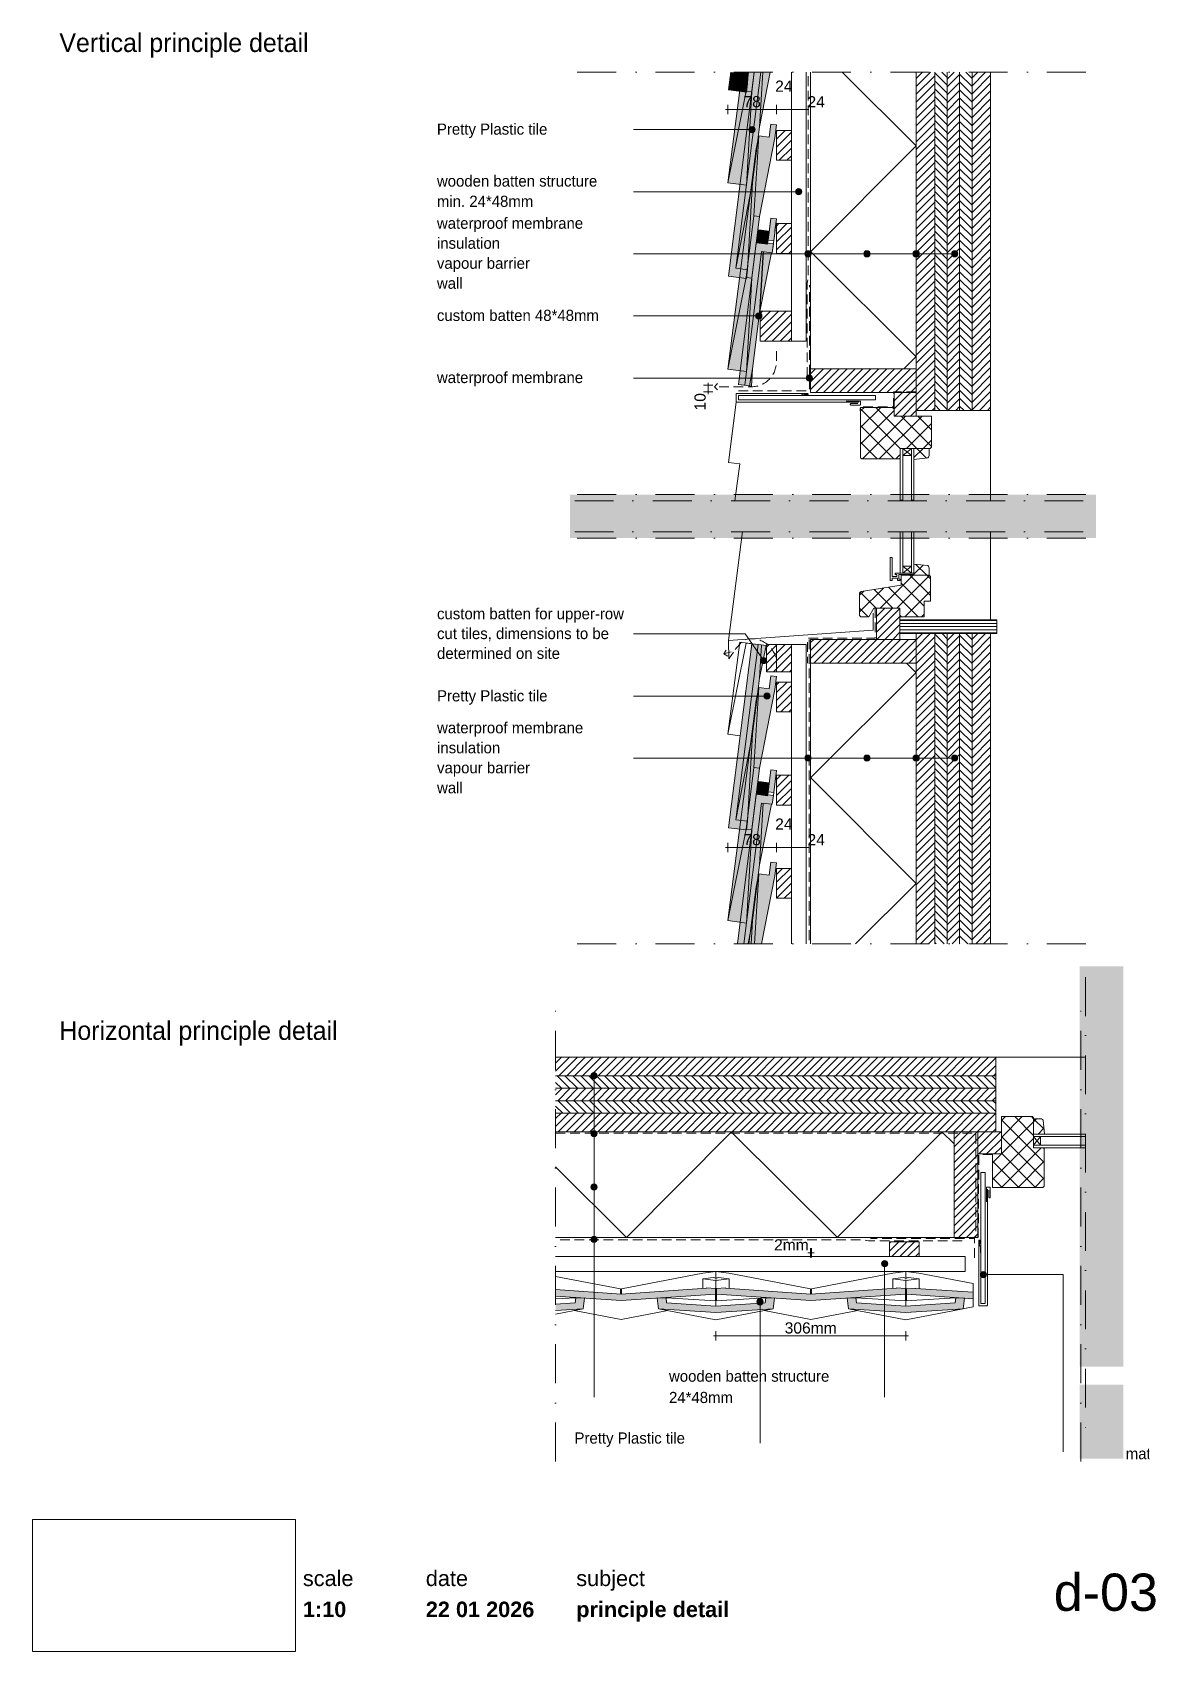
# Paper-space layout 'd-03 principle detail' of a CAD drawing. Header units: millimetres. Extents: x 14 to 195, y 11 to 272.
import ezdxf
from ezdxf.xclip import XClip

# ---------------------------------------------------------------- set-up
doc = ezdxf.new("R2010")
doc.units = ezdxf.units.MM
doc.header["$MEASUREMENT"] = 0
doc.header["$XCLIPFRAME"] = 0
for name, pattern in [('B0302', [12.51, 6.26, -3.125, 0, -3.125]), ('B0701', [2.3412, 1.56, -0.7812]), ('Wipeout_Contour', [1000, 0, -1000])]:
    doc.linetypes.add(name, pattern=pattern)
for name, color, linetype in [('#01', 7, 'Continuous'), ('00 tegels', 7, 'Continuous'), ('Dim - 1_50_100', 7, 'Continuous'), ('Info - 1_50_100', 7, 'Continuous'), ('Info - 1_5_10', 7, 'Continuous'), ('Info - Nederlands', 7, 'Continuous')]:
    doc.layers.add(name, color=color, linetype=linetype)
doc.styles.add('GENERATED_STYLE_1', font='HelveticaNeue.ttc')
doc.styles.add('GENERATED_STYLE_2', font='HelveticaNeue.ttc')
doc.styles.add('GENERATED_STYLE_3', font='Helvetica.ttc')
doc.styles.add('GENERATED_STYLE_4', font='')
doc.styles.get('GENERATED_STYLE_4').set_extended_font_data('Work Sans')
picture_1 = doc.add_image_def('image1.png', size_in_pixel=(317, 159))
pattern_1 = [(45, (-728.954, 229.6464), (-0.6363961, 0.6363961), [])]
pattern_2 = [(315, (-728.954, 229.6464), (0.6363961, 0.6363961), [])]
pattern_3 = [(45, (-728.954, 229.6464), (-1.343503, 1.343503), []), (135, (-728.954, 229.6464), (1.343503, 1.343503), [])]
pattern_4 = [(45, (-724.6714, 88.7535), (-0.6363961, 0.6363961), [])]
pattern_5 = [(315, (-724.6714, 88.7535), (0.6363961, 0.6363961), [])]
pattern_6 = [(45, (-724.6714, 88.7535), (-1.343503, 1.343503), []), (135, (-724.6714, 88.7535), (1.343503, 1.343503), [])]

psp = doc.layouts.new('d-03 principle detail')

# ---------------------------------------------------------------- texts
at = {"layer": 'Info - 1_5_10', "color": 9, "linetype": 'Continuous', "lineweight": 0, "insert": (18.06, 267.72), "char_height": 3, "attachment_point": 7, "style": 'GENERATED_STYLE_4'}
psp.add_mtext('\\A1;{\\pql;\\fWork Sans|b0|i0|c0|p0;\\W1.000000;Vertical principle detail}', dxfattribs=at)
at = {"layer": 'Info - 1_5_10', "color": 2, "linetype": 'Continuous', "lineweight": 0, "insert": (18.06, 108.67), "char_height": 3, "attachment_point": 7, "style": 'GENERATED_STYLE_4'}
psp.add_mtext('\\A1;{\\pql;\\fWork Sans|b0|i0|c0|p0;\\W1.000000;Horizontal principle detail}', dxfattribs=at)

# ---------------------------------------------------------------- blocks, each defined once
blk = doc.blocks.new('Drawing_1_1', base_point=(-200, 60))
at = {"color": 2, "linetype": 'Continuous', "lineweight": 0}
for s, insert, char_height, attachment_point, style in [('\\A1;{\\pql;\\fHelvetica Neue|b0|i0|c0|p0;\\W1.000000;date}', (77.08, 24.14), 2.5, 1, 'GENERATED_STYLE_1'), ('\\A1;{\\pql;\\fHelvetica Neue|b0|i0|c0|p0;\\W1.000000;subject}', (101.31, 24.14), 2.5, 1, 'GENERATED_STYLE_1'), ('\\A1;{\\pqr;\\fHelvetica Neue|b0|i0|c0|p0;\\W1.000000;d-03}', (195, 23.65), 6, 3, 'GENERATED_STYLE_1'), ('\\A1;{\\pql;\\fHelvetica Neue|b1|i0|c0|p0;\\W1.000000;1:10}', (57.28, 19.14), 2.5, 1, 'GENERATED_STYLE_2'), ('\\A1;{\\pql;\\fHelvetica Neue|b1|i0|c0|p0;\\W1.000000;22 01 2026}', (77.08, 19.14), 2.5, 1, 'GENERATED_STYLE_2'), ('\\A1;{\\pql;\\fHelvetica Neue|b1|i0|c0|p0;\\W1.000000;principle detail}', (101.31, 19.14), 2.5, 1, 'GENERATED_STYLE_2')]:
    blk.add_mtext(s, dxfattribs=dict(at, insert=insert, char_height=char_height, attachment_point=attachment_point, style=style))
at = {"color": 254, "linetype": 'Wipeout_Contour', "lineweight": 0, "ltscale": 174.062972}
blk.add_wipeout([(13.71, 11.09), (56.11, 11.09), (56.11, 32.35), (13.71, 32.35)], dxfattribs=at)
at = {"color": 2, "linetype": 'Continuous', "lineweight": 0, "insert": (57.28, 24.14), "char_height": 2.5, "attachment_point": 1, "style": 'GENERATED_STYLE_1'}
blk.add_mtext('\\A1;{\\pql;\\fHelvetica Neue|b0|i0|c0|p0;\\W1.000000;scale}', dxfattribs=at)
at = {"color": 9, "lineweight": 0}
image = blk.add_image(picture_1, insert=(13.71, 11.09), size_in_units=(42.4, 21.27), dxfattribs=at)
image.set_boundary_path([(-0.5, -0.5), (316.5, 158.5)])
blk = doc.blocks.new('Drawing_2_1', base_point=(-728.95, 229.65))
at = {"layer": '#01', "linetype": 'Continuous', "lineweight": 0, "true_color": 0x000000}
for points in [[(103.68, 103.8), (103.72, 103.61), (103.83, 103.44), (103.99, 103.34), (104.18, 103.3), (104.37, 103.34), (104.54, 103.44), (104.65, 103.61), (104.68, 103.8), (104.65, 103.99), (104.54, 104.15), (104.37, 104.26), (104.18, 104.3), (103.99, 104.26), (103.83, 104.15), (103.72, 103.99)], [(103.68, 94.48), (103.72, 94.29), (103.83, 94.12), (103.99, 94.02), (104.18, 93.98), (104.37, 94.02), (104.54, 94.12), (104.65, 94.29), (104.68, 94.48), (104.65, 94.67), (104.54, 94.83), (104.37, 94.94), (104.18, 94.98), (103.99, 94.94), (103.83, 94.83), (103.72, 94.67)], [(103.68, 85.87), (103.72, 85.68), (103.83, 85.52), (103.99, 85.41), (104.18, 85.37), (104.37, 85.41), (104.54, 85.52), (104.65, 85.68), (104.68, 85.87), (104.65, 86.06), (104.54, 86.22), (104.37, 86.33), (104.18, 86.37), (103.99, 86.33), (103.83, 86.22), (103.72, 86.06)], [(103.68, 77.46), (103.72, 77.27), (103.83, 77.11), (103.99, 77), (104.18, 76.96), (104.37, 77), (104.54, 77.11), (104.65, 77.27), (104.68, 77.46), (104.65, 77.65), (104.54, 77.82), (104.37, 77.93), (104.18, 77.96), (103.99, 77.93), (103.83, 77.82), (103.72, 77.65)], [(150.48, 73.53), (150.52, 73.34), (150.63, 73.18), (150.79, 73.07), (150.98, 73.03), (151.17, 73.07), (151.33, 73.18), (151.44, 73.34), (151.48, 73.53), (151.44, 73.72), (151.33, 73.89), (151.17, 73.99), (150.98, 74.03), (150.79, 73.99), (150.63, 73.89), (150.52, 73.72)], [(166.4, 71.78), (166.44, 71.59), (166.55, 71.42), (166.71, 71.31), (166.9, 71.28), (167.09, 71.31), (167.25, 71.42), (167.36, 71.59), (167.4, 71.78), (167.36, 71.97), (167.25, 72.13), (167.09, 72.24), (166.9, 72.28), (166.71, 72.24), (166.55, 72.13), (166.44, 71.97)], [(130.42, 67.4), (130.46, 67.21), (130.57, 67.04), (130.73, 66.93), (130.92, 66.9), (131.12, 66.93), (131.28, 67.04), (131.39, 67.21), (131.42, 67.4), (131.39, 67.59), (131.28, 67.75), (131.12, 67.86), (130.92, 67.9), (130.73, 67.86), (130.57, 67.75), (130.46, 67.59)]]:
    blk.add_hatch(color=18, dxfattribs=at).paths.add_polyline_path(points)
at = {"layer": '#01', "linetype": 'Continuous', "lineweight": 0, "true_color": 0xe4e7e8}
for points in [[(108.52, 68.65), (97.99, 69.38), (97.99, 68.34), (108.52, 67.61), (123.72, 68.66), (123.72, 69.54), (122.3, 69.63), (122.3, 69.61)], [(97.99, 67.04), (97.99, 66), (102.45, 66.3), (102.66, 67.97), (101.26, 68.06), (101.16, 67.26)], [(114.37, 67.97), (114.58, 66.3), (123.82, 65.68), (133.05, 66.3), (133.26, 67.97), (131.86, 68.06), (131.76, 67.26), (123.82, 66.72), (115.87, 67.26), (115.77, 68.06)], [(139.12, 68.65), (125.34, 69.61), (125.34, 69.63), (123.92, 69.54), (123.92, 68.66), (139.12, 67.61), (154.32, 68.66), (154.32, 69.54), (152.9, 69.63), (152.9, 69.61)], [(144.97, 67.97), (145.18, 66.3), (154.42, 65.68), (163.65, 66.3), (163.86, 67.97), (162.46, 68.06), (162.36, 67.26), (154.42, 66.72), (146.47, 67.26), (146.37, 68.06)], [(155.94, 69.58), (154.52, 69.49), (154.52, 68.61), (165.25, 67.9), (165.25, 68.95), (155.93, 69.56)]]:
    blk.add_hatch(color=254, dxfattribs=at).paths.add_polyline_path(points)
at = {"layer": 'Info - 1_50_100', "linetype": 'Continuous', "lineweight": 0, "true_color": 0x000000}
h = blk.add_hatch(dxfattribs=at)
h.set_pattern_fill('310_Naaldhout__01__0001', color=18, style=0, pattern_type=2)
h.set_pattern_definition(pattern_1)
h.paths.add_polyline_path([(168.88, 106.78), (97.99, 106.78), (97.99, 103.78), (168.88, 103.78)])
h = blk.add_hatch(dxfattribs=at)
h.set_pattern_fill('310_Naaldhout__02__0001', color=18, style=0, pattern_type=2)
h.set_pattern_definition(pattern_2)
h.paths.add_polyline_path([(168.88, 103.78), (97.99, 103.78), (97.99, 101.78), (168.88, 101.78)])
h = blk.add_hatch(dxfattribs=at)
h.set_pattern_fill('310_Naaldhout__01__0001', color=18, style=0, pattern_type=2)
h.set_pattern_definition(pattern_1)
h.paths.add_polyline_path([(168.88, 101.78), (97.99, 101.78), (97.99, 99.78), (168.88, 99.78)])
h = blk.add_hatch(dxfattribs=at)
h.set_pattern_fill('310_Naaldhout__02__0001', color=18, style=0, pattern_type=2)
h.set_pattern_definition(pattern_2)
h.paths.add_polyline_path([(168.88, 99.78), (97.99, 99.78), (97.99, 97.78), (168.88, 97.78)])
h = blk.add_hatch(dxfattribs=at)
h.set_pattern_fill('310_Naaldhout__01__0001', color=18, style=0, pattern_type=2)
h.set_pattern_definition(pattern_1)
h.paths.add_polyline_path([(168.88, 97.78), (97.99, 97.78), (97.99, 94.78), (168.88, 94.78)])
h = blk.add_hatch(dxfattribs=at)
h.set_pattern_fill('415_Isolatie_ruit_0001', color=18, style=0, pattern_type=2)
h.set_pattern_definition([(135.15, (109.399, 77.777), (16.881, 16.97), []), (225.15, (109.399, 77.777), (-17.06, 16.97), [])])
h.paths.add_polyline_path([(162.18, 94.78), (97.99, 94.78), (97.99, 77.78), (162.18, 77.78)])
h = blk.add_hatch(dxfattribs=at)
h.set_pattern_fill('310_Naaldhout__01__0001', color=18, style=0, pattern_type=2)
h.set_pattern_definition(pattern_1)
h.paths.add_polyline_path([(165.98, 77.78), (165.98, 94.78), (162.18, 94.78), (162.18, 77.78)])
h = blk.add_hatch(dxfattribs=at)
h.set_pattern_fill('310_Naaldhout__01__0001', color=18, style=0, pattern_type=2)
h.set_pattern_definition(pattern_1)
h.paths.add_polyline_path([(169.78, 91.23), (169.78, 94.78), (165.98, 94.78), (165.98, 91.23)])
at = {"layer": 'Info - 1_5_10', "linetype": 'Continuous', "lineweight": 0, "true_color": 0x99a3a6}
h = blk.add_hatch(dxfattribs=at)
h.set_pattern_fill('305_Loofhout__02__0001', color=253, style=0, pattern_type=2)
h.set_pattern_definition(pattern_3)
h.paths.add_polyline_path([(168.38, 91.23), (168.38, 85.83), (176.48, 85.83), (176.68, 86.03), (176.68, 92.03), (176.58, 92.22), (174.98, 92.22), (174.98, 95.33), (174.98, 97.03), (174.78, 97.23), (169.78, 97.23), (169.78, 91.23)])
h = blk.add_hatch(dxfattribs=at)
h.set_pattern_fill('305_Loofhout__02__0001', color=253, style=0, pattern_type=2)
h.set_pattern_definition(pattern_3)
h.paths.add_polyline_path([(174.98, 94.42), (176.75, 94.42), (176.52, 96.66, 0.246914), (175.97, 96.88), (174.98, 96.88)])
h = blk.add_hatch(dxfattribs=at)
h.set_pattern_fill('310_Naaldhout__01__0001', color=253, style=0, pattern_type=2)
h.set_pattern_definition(pattern_1)
h.paths.add_polyline_path([(151.74, 74.68), (156.54, 74.68), (156.54, 77.08), (151.74, 77.08)])
at = {"layer": '#01', "color": 9, "linetype": 'Continuous', "lineweight": 0}
for p, q in [((168.88, 106.78), (183.32, 106.78)), ((104.18, 103.3), (104.18, 58.28)), ((104.18, 93.98), (104.18, 52.06)), ((176.11, 92.62), (174.98, 94.02)), ((176.11, 94.02), (174.98, 92.62)), ((104.18, 85.37), (104.18, 60.47)), ((104.18, 76.96), (104.18, 52.06)), ((150.98, 73.03), (150.98, 52.06)), ((108.42, 69.49), (97.99, 71.5)), ((121.7, 72.01), (108.62, 69.49)), ((123.82, 72.28), (121.7, 72.01)), ((121.7, 71.12), (123.82, 71.38)), ((121.7, 69.57), (121.7, 71.12)), ((123.82, 70.85), (121.7, 71.12)), ((123.62, 71.12), (123.68, 71.13)), ((123.68, 71.1), (123.62, 71.12)), ((123.68, 71.13), (123.82, 71.14)), ((123.82, 71.09), (123.68, 71.1)), ((125.89, 72.02), (123.82, 72.28)), ((123.82, 71.38), (123.82, 72.28)), ((123.82, 71.38), (125.94, 71.12)), ((123.82, 71.14), (123.96, 71.13)), ((125.94, 71.12), (123.82, 70.85)), ((123.96, 71.1), (123.82, 71.09)), ((123.82, 69.01), (123.82, 70.85)), ((123.96, 71.13), (124.02, 71.12)), ((124.02, 71.12), (123.96, 71.1)), ((139.02, 69.49), (125.89, 72.02)), ((125.94, 71.12), (125.93, 69.57)), ((152.3, 72.01), (139.22, 69.49)), ((154.42, 72.28), (152.3, 72.01)), ((152.3, 71.12), (154.42, 71.38)), ((152.3, 69.54), (152.3, 71.12)), ((154.42, 70.85), (152.3, 71.12)), ((154.22, 71.12), (154.28, 71.13)), ((154.28, 71.1), (154.22, 71.12)), ((154.28, 71.13), (154.42, 71.14)), ((154.42, 71.09), (154.28, 71.1)), ((156.49, 72.02), (154.42, 72.28)), ((154.42, 71.38), (154.42, 72.28)), ((154.42, 71.38), (156.54, 71.12)), ((154.42, 71.14), (154.56, 71.13)), ((156.54, 71.12), (154.42, 70.85)), ((154.42, 69.01), (154.42, 70.85)), ((154.56, 71.13), (154.62, 71.12)), ((154.62, 71.12), (154.56, 71.1)), ((165.25, 70.33), (156.49, 72.02)), ((156.54, 71.12), (156.53, 69.52)), ((101.26, 68.06), (97.99, 67.87)), ((108.42, 68.66), (108.42, 69.49)), ((108.62, 69.49), (108.62, 68.65)), ((123.82, 67.58), (115.77, 68.06)), ((123.72, 69.03), (123.82, 69.01)), ((123.72, 68.66), (123.72, 67.59)), ((123.82, 69.01), (123.92, 69.03)), ((131.86, 68.06), (123.82, 67.58)), ((123.92, 68.66), (123.92, 67.59)), ((139.02, 68.66), (139.02, 69.49)), ((139.22, 69.49), (139.22, 68.65)), ((154.42, 67.58), (146.37, 68.06)), ((154.32, 69.03), (154.42, 69.01)), ((154.32, 68.66), (154.32, 67.59)), ((154.42, 69.01), (154.52, 69.03)), ((162.46, 68.06), (154.42, 67.58)), ((154.53, 68.62), (154.53, 67.6)), ((165.25, 68.95), (165.25, 70.33)), ((165.25, 66.61), (165.25, 68.95)), ((97.99, 65.44), (102.45, 66.3)), ((100.96, 65.99), (108.52, 64.54)), ((108.52, 64.54), (116.08, 65.99)), ((114.58, 66.3), (123.82, 64.52)), ((123.82, 67.58), (123.82, 66.72)), ((123.82, 64.52), (133.05, 66.3)), ((130.92, 66.9), (130.92, 44.64)), ((131.56, 65.99), (139.12, 64.54)), ((139.12, 64.54), (146.68, 65.99)), ((145.18, 66.3), (154.42, 64.52)), ((154.42, 67.58), (154.42, 66.72)), ((154.42, 64.52), (163.65, 66.3)), ((162.09, 66), (165.25, 66.61))]:
    blk.add_line(p, q, dxfattribs=at)
at = {"layer": '#01', "color": 2, "linetype": 'Continuous', "lineweight": 0}
for p, q in [((97.99, 69.38), (108.52, 68.65)), ((108.52, 67.61), (97.99, 68.34)), ((101.16, 67.26), (101.26, 68.06)), ((101.26, 68.06), (102.66, 67.97)), ((102.66, 67.97), (102.45, 66.3)), ((108.52, 68.65), (122.3, 69.61)), ((123.72, 68.66), (108.52, 67.61)), ((114.37, 67.97), (115.77, 68.06)), ((114.58, 66.3), (114.37, 67.97)), ((115.77, 68.06), (115.87, 67.26)), ((122.3, 69.61), (122.3, 69.63)), ((122.3, 69.63), (123.72, 69.54)), ((123.72, 69.54), (123.72, 68.66)), ((123.92, 69.54), (125.34, 69.63)), ((123.92, 68.66), (123.92, 69.54)), ((139.12, 67.61), (123.92, 68.66)), ((125.34, 69.63), (125.34, 69.61)), ((125.34, 69.61), (139.12, 68.65)), ((131.76, 67.26), (131.86, 68.06)), ((131.86, 68.06), (133.26, 67.97)), ((133.26, 67.97), (133.05, 66.3)), ((139.12, 68.65), (152.9, 69.61)), ((154.32, 68.66), (139.12, 67.61)), ((144.97, 67.97), (146.37, 68.06)), ((145.18, 66.3), (144.97, 67.97)), ((146.37, 68.06), (146.47, 67.26)), ((152.9, 69.61), (152.9, 69.63)), ((152.9, 69.63), (154.32, 69.54)), ((154.32, 69.54), (154.32, 68.66)), ((154.52, 69.49), (155.94, 69.58)), ((154.52, 68.61), (154.52, 69.49)), ((165.25, 67.9), (154.52, 68.61)), ((155.94, 69.58), (155.93, 69.56)), ((155.93, 69.56), (165.25, 68.95)), ((162.36, 67.26), (162.46, 68.06)), ((162.46, 68.06), (163.86, 67.97)), ((163.86, 67.97), (163.65, 66.3)), ((97.99, 67.04), (101.16, 67.26)), ((102.45, 66.3), (97.99, 66)), ((123.82, 65.68), (114.58, 66.3)), ((115.87, 67.26), (123.82, 66.72)), ((123.82, 66.72), (131.76, 67.26)), ((133.05, 66.3), (123.82, 65.68)), ((154.42, 65.68), (145.18, 66.3)), ((146.47, 67.26), (154.42, 66.72)), ((154.42, 66.72), (162.36, 67.26)), ((163.65, 66.3), (154.42, 65.68))]:
    blk.add_line(p, q, dxfattribs=at)
at = {"layer": '#01', "color": 9, "linetype": 'B0302', "lineweight": 0, "flags": 128}
blk.add_lwpolyline([(183.36, 119.68), (183.36, 44.1)], dxfattribs=at)
at = {"layer": '#01', "color": 2, "linetype": 'B0701', "lineweight": 0, "flags": 128}
for points in [[(97.99, 94.58), (165.68, 94.58), (165.68, 77.78)], [(168.38, 91.13), (166.16, 91.13), (166.06, 77.47)], [(165.44, 74.5), (165.44, 77.58), (148.71, 77.58)]]:
    blk.add_lwpolyline(points, dxfattribs=at)
at = {"layer": '#01', "color": 3, "linetype": 'Continuous', "lineweight": 0, "flags": 128}
blk.add_lwpolyline([(167.55, 85.54), (167.55, 66.87, -0.414214), (167.42, 66.77), (166.25, 66.77, -0.414214), (166.15, 66.87), (166.15, 77.25, -0.414214), (166.25, 77.35), (166.31, 77.35, -0.414214), (166.41, 77.25), (166.41, 76.75)], format="xyb", dxfattribs=at)
at = {"layer": '#01', "color": 9, "linetype": 'Continuous', "lineweight": 0, "flags": 128}
blk.add_lwpolyline([(167.77, 85.4), (167.77, 84.25, 0.414214), (167.87, 84.15), (167.9, 84.15, 0.414214), (168, 84.25), (168, 85.75, 0.414214), (167.9, 85.85), (167.48, 85.85, 0.414214), (167.38, 85.75), (167.38, 83.52)], format="xyb", dxfattribs=at)
for points in [[(166.27, 77.2), (166.27, 76.56), (166.44, 76.15), (166.44, 75.37)], [(167.4, 71.78), (179.73, 71.78), (179.73, 43.23)]]:
    blk.add_lwpolyline(points, dxfattribs=at)
at = {"layer": '#01', "color": 1, "linetype": 'Continuous', "lineweight": 0}
for centre in [(104.18, 103.8), (104.18, 94.48), (104.18, 85.87), (104.18, 77.46), (150.98, 73.53), (166.9, 71.78), (130.92, 67.4)]:
    blk.add_circle(centre, 0.5, dxfattribs=at)
at = {"layer": 'Dim - 1_50_100', "color": 1, "linetype": 'Continuous', "lineweight": 0}
for p, q in [((139.02, 74.56), (139.02, 76.06)), ((139.22, 74.56), (139.22, 76.06)), ((138.62, 75.31), (139.02, 75.31)), ((139.02, 75.31), (139.22, 75.31)), ((139.22, 75.31), (139.62, 75.31)), ((123.82, 61.16), (123.82, 62.66)), ((154.42, 61.16), (154.42, 62.66)), ((123.42, 61.91), (123.82, 61.91)), ((123.82, 61.91), (154.42, 61.91)), ((154.42, 61.91), (154.82, 61.91))]:
    blk.add_line(p, q, dxfattribs=at)
at = {"layer": 'Info - 1_50_100', "color": 3, "linetype": 'Continuous', "lineweight": 0}
for p, q in [((168.88, 94.78), (97.99, 94.78)), ((165.58, 77.78), (97.99, 77.78))]:
    blk.add_line(p, q, dxfattribs=at)
at = {"layer": 'Info - 1_50_100', "color": 9, "linetype": 'Continuous', "lineweight": 0, "flags": 128}
for points in [[(97.99, 106.78), (168.88, 106.78), (168.88, 103.78), (97.99, 103.78)], [(97.99, 103.78), (168.88, 103.78), (168.88, 101.78), (97.99, 101.78)], [(97.99, 101.78), (168.88, 101.78), (168.88, 99.78), (97.99, 99.78)], [(97.99, 99.78), (168.88, 99.78), (168.88, 97.78), (97.99, 97.78)], [(97.99, 97.78), (168.88, 97.78), (168.88, 94.78), (97.99, 94.78)], [(97.99, 74.68), (163.98, 74.68), (163.98, 72.28), (97.99, 72.28)]]:
    blk.add_lwpolyline(points, dxfattribs=at)
at = {"layer": 'Info - 1_50_100', "color": 4, "linetype": 'Continuous', "lineweight": 0, "flags": 128}
blk.add_lwpolyline([(97.99, 94.78), (168.88, 94.78), (168.88, 106.78), (97.99, 106.78)], dxfattribs=at)
at = {"layer": 'Info - 1_50_100', "color": 1, "linetype": 'Continuous', "lineweight": 0, "flags": 128}
blk.add_lwpolyline([(97.99, 94.78), (162.18, 94.78), (162.18, 77.78), (97.99, 77.78)], dxfattribs=at)
at = {"layer": 'Info - 1_50_100', "color": 2, "linetype": 'Continuous', "lineweight": 0, "flags": 128}
blk.add_lwpolyline([(165.98, 77.78), (162.18, 77.78), (162.18, 94.78), (165.98, 94.78)], close=True, dxfattribs=at)
at = {"layer": 'Info - 1_50_100', "color": 9, "linetype": 'Continuous', "lineweight": 0, "flags": 128}
for points in [[(169.78, 91.23), (169.78, 94.78), (165.98, 94.78), (165.98, 91.23)], [(167.18, 88.24), (166.48, 88.24), (166.48, 67.11), (167.18, 67.11)]]:
    blk.add_lwpolyline(points, close=True, dxfattribs=at)
at = {"layer": 'Info - 1_50_100', "color": 2, "linetype": 'B0701', "lineweight": 0, "flags": 128}
blk.add_lwpolyline([(163.45, 77.2), (148.39, 77.2), (147.63, 77.36), (97.99, 77.36)], dxfattribs=at)
at = {"layer": 'Info - 1_5_10', "color": 2, "linetype": 'Continuous', "lineweight": 0, "flags": 128}
blk.add_lwpolyline([(168.38, 91.23), (169.78, 91.23), (169.78, 97.23), (174.78, 97.23), (174.98, 97.03), (174.98, 95.33), (174.98, 92.22), (176.58, 92.22), (176.68, 92.03), (176.68, 86.03), (176.48, 85.83), (168.38, 85.83)], close=True, dxfattribs=at)
blk.add_lwpolyline([(174.98, 94.42), (174.98, 96.88), (175.97, 96.88, -0.246914), (176.52, 96.66), (176.75, 94.42)], format="xyb", close=True, dxfattribs=at)
at = {"layer": 'Info - 1_5_10', "color": 9, "linetype": 'Continuous', "lineweight": 0, "flags": 128}
for points in [[(174.98, 94.42), (174.98, 94.02), (183.32, 94.02), (183.32, 94.42)], [(174.98, 92.62), (174.98, 92.22), (183.32, 92.22), (183.32, 92.62)]]:
    blk.add_lwpolyline(points, close=True, dxfattribs=at)
at = {"layer": 'Info - 1_5_10', "color": 1, "linetype": 'Continuous', "lineweight": 0, "flags": 128}
for points in [[(174.98, 92.62), (174.98, 94.02), (176.11, 94.02), (176.11, 92.62)], [(151.74, 74.68), (151.74, 77.08), (156.54, 77.08), (156.54, 74.68)]]:
    blk.add_lwpolyline(points, close=True, dxfattribs=at)
at = {"layer": 'Dim - 1_50_100', "color": 2, "linetype": 'Continuous', "lineweight": 0, "char_height": 1.8, "attachment_point": 7, "style": 'GENERATED_STYLE_3'}
for s, insert, width in [('\\A1;{\\pql;\\fHelvetica|b0|i0|c0|p0;\\W1.000000;2mm}', (133.17, 75.67), 5.6469), ('\\A1;{\\pql;\\fHelvetica|b0|i0|c0|p0;\\W1.000000;306mm}', (134.88, 62.27), 8.4735)]:
    blk.add_mtext(s, dxfattribs=dict(at, insert=insert, width=width))
at = {"layer": 'Info - Nederlands', "color": 2, "linetype": 'Continuous', "lineweight": 0, "char_height": 1.8, "style": 'GENERATED_STYLE_4'}
for s, insert, attachment_point, line_spacing_factor in [('\\A1;{\\pql;\\fWork Sans|b0|i0|c0|p0;\\W1.000000;wall\\P\\pql;\\fWork Sans|b0|i0|c0|p0;\\W1.000000;vapour barrier\\P\\pql;\\fWork Sans|b0|i0|c0|p0;\\C9;\\H1.000060x;\\W1.000000;insulation\\P\\pql;\\fWork Sans|b0|i0|c0|p0;\\C2;\\H0.999940x;\\W1.000000;waterproof membrane}', (74.25, 55.14), 4, 1.064799), ('\\A1;{\\pql;\\fWork Sans|b0|i0|c0|p0;\\W1.000000;wooden batten structure\\P\\pql;\\fWork Sans|b0|i0|c0|p0;\\W1.000000;24*48mm}', (116.25, 53.71), 4, 1.144272), ('\\A1;{\\pqr;\\fWork Sans|b0|i0|c0|p0;\\W1.000000;zinc shaped to \\P\\pqr;\\fWork Sans|b0|i0|c0|p0;\\W1.000000;match the tile form}', (209.62, 44.57), 6, 1.078301)]:
    blk.add_mtext(s, dxfattribs=dict(at, insert=insert, attachment_point=attachment_point, line_spacing_factor=line_spacing_factor))
at = {"layer": 'Info - Nederlands', "color": 2, "linetype": 'Continuous', "lineweight": 0, "insert": (101.03, 45.2), "char_height": 1.8, "attachment_point": 4, "style": 'GENERATED_STYLE_4'}
blk.add_mtext('\\A1;{\\pql;\\fWork Sans|b0|i0|c0|p0;\\W1.000000;Pretty Plastic tile }', dxfattribs=at)
blk = doc.blocks.new('Drawing_3_2', base_point=(-724.67, 88.75))
at = {"layer": '#01', "linetype": 'Continuous', "lineweight": 0, "true_color": 0x000000}
for points in [[(129.13, 256.13), (129.17, 255.94), (129.28, 255.78), (129.44, 255.67), (129.63, 255.63), (129.82, 255.67), (129.98, 255.78), (130.09, 255.94), (130.13, 256.13), (130.09, 256.32), (129.98, 256.48), (129.82, 256.59), (129.63, 256.63), (129.44, 256.59), (129.28, 256.48), (129.17, 256.32)], [(136.63, 246.13), (136.67, 245.94), (136.78, 245.78), (136.94, 245.67), (137.13, 245.63), (137.32, 245.67), (137.49, 245.78), (137.6, 245.94), (137.63, 246.13), (137.6, 246.32), (137.49, 246.48), (137.32, 246.59), (137.13, 246.63), (136.94, 246.59), (136.78, 246.48), (136.67, 246.32)], [(138.15, 236.13), (138.19, 235.94), (138.3, 235.78), (138.46, 235.67), (138.65, 235.63), (138.84, 235.67), (139, 235.78), (139.11, 235.94), (139.15, 236.13), (139.11, 236.32), (139, 236.48), (138.84, 236.59), (138.65, 236.63), (138.46, 236.59), (138.3, 236.48), (138.19, 236.32)], [(147.62, 236.13), (147.66, 235.94), (147.77, 235.78), (147.93, 235.67), (148.12, 235.63), (148.31, 235.67), (148.47, 235.78), (148.58, 235.94), (148.62, 236.13), (148.58, 236.32), (148.47, 236.48), (148.31, 236.59), (148.12, 236.63), (147.93, 236.59), (147.77, 236.48), (147.66, 236.32)], [(155.56, 236.13), (155.6, 235.94), (155.71, 235.78), (155.87, 235.67), (156.06, 235.63), (156.26, 235.67), (156.42, 235.78), (156.53, 235.94), (156.56, 236.13), (156.53, 236.32), (156.42, 236.48), (156.26, 236.59), (156.06, 236.63), (155.87, 236.59), (155.71, 236.48), (155.6, 236.32)], [(161.78, 236.13), (161.82, 235.94), (161.93, 235.78), (162.09, 235.67), (162.28, 235.63), (162.48, 235.67), (162.64, 235.78), (162.75, 235.94), (162.78, 236.13), (162.75, 236.32), (162.64, 236.48), (162.48, 236.59), (162.28, 236.63), (162.09, 236.59), (161.93, 236.48), (161.82, 236.32)], [(130.22, 226.13), (130.26, 225.94), (130.37, 225.78), (130.53, 225.67), (130.72, 225.63), (130.91, 225.67), (131.08, 225.78), (131.18, 225.94), (131.22, 226.13), (131.18, 226.32), (131.08, 226.48), (130.91, 226.59), (130.72, 226.63), (130.53, 226.59), (130.37, 226.48), (130.26, 226.32)], [(138.36, 216.13), (138.4, 215.94), (138.51, 215.78), (138.67, 215.67), (138.86, 215.63), (139.06, 215.67), (139.22, 215.78), (139.33, 215.94), (139.36, 216.13), (139.33, 216.32), (139.22, 216.48), (139.06, 216.59), (138.86, 216.63), (138.67, 216.59), (138.51, 216.48), (138.4, 216.32)], [(130.98, 170.65), (131.02, 170.45), (131.13, 170.29), (131.29, 170.18), (131.48, 170.15), (131.67, 170.18), (131.83, 170.29), (131.94, 170.45), (131.98, 170.65), (131.94, 170.84), (131.83, 171), (131.67, 171.11), (131.48, 171.15), (131.29, 171.11), (131.13, 171), (131.02, 170.84)], [(131.52, 164.94), (131.56, 164.74), (131.67, 164.58), (131.83, 164.47), (132.02, 164.44), (132.22, 164.47), (132.38, 164.58), (132.49, 164.74), (132.52, 164.94), (132.49, 165.13), (132.38, 165.29), (132.22, 165.4), (132.02, 165.44), (131.83, 165.4), (131.67, 165.29), (131.56, 165.13)], [(138.15, 154.94), (138.19, 154.74), (138.3, 154.58), (138.46, 154.47), (138.65, 154.44), (138.84, 154.47), (139, 154.58), (139.11, 154.74), (139.15, 154.94), (139.11, 155.13), (139, 155.29), (138.84, 155.4), (138.65, 155.44), (138.46, 155.4), (138.3, 155.29), (138.19, 155.13)], [(147.62, 154.94), (147.66, 154.74), (147.77, 154.58), (147.93, 154.47), (148.12, 154.44), (148.31, 154.47), (148.47, 154.58), (148.58, 154.74), (148.62, 154.94), (148.58, 155.13), (148.47, 155.29), (148.31, 155.4), (148.12, 155.44), (147.93, 155.4), (147.77, 155.29), (147.66, 155.13)], [(155.56, 154.94), (155.6, 154.74), (155.71, 154.58), (155.87, 154.47), (156.06, 154.44), (156.26, 154.47), (156.42, 154.58), (156.53, 154.74), (156.56, 154.94), (156.53, 155.13), (156.42, 155.29), (156.26, 155.4), (156.06, 155.44), (155.87, 155.4), (155.71, 155.29), (155.6, 155.13)], [(161.78, 154.94), (161.82, 154.74), (161.93, 154.58), (162.09, 154.47), (162.28, 154.44), (162.48, 154.47), (162.64, 154.58), (162.75, 154.74), (162.78, 154.94), (162.75, 155.13), (162.64, 155.29), (162.48, 155.4), (162.28, 155.44), (162.09, 155.4), (161.93, 155.29), (161.82, 155.13)]]:
    blk.add_hatch(color=18, dxfattribs=at).paths.add_polyline_path(points)
at = {"layer": '00 tegels', "linetype": 'Continuous', "lineweight": 0, "true_color": 0xffffff}
for points in [[(128.03, 265.37), (125.75, 247.57), (128.72, 247.2), (129.59, 262.21), (129.99, 265.37)], [(127.04, 233.81), (128.89, 233.58), (129.72, 247.59), (130.91, 256.88), (132.56, 265.37), (131.02, 265.37)], [(127.04, 263.81), (128.89, 263.58), (129, 265.37), (127.24, 265.37)], [(128.72, 217.2), (129.59, 232.21), (130.84, 242.13), (133.3, 254.78), (133.57, 256.9), (132.67, 257.02), (132.4, 254.91), (130.71, 255.12), (130.29, 253.01), (125.75, 217.57)], [(130.7, 240), (130.3, 237.92), (132.14, 237.68), (132.41, 239.79)], [(129.55, 214.82), (129.72, 217.59), (130.91, 226.88), (132.74, 236.33), (131.16, 236.53), (128.45, 214.96)], [(128.89, 144.78), (129.72, 158.78), (130.91, 168.08), (131.88, 173.07), (130.6, 173.23), (127.04, 145.01)], [(128.72, 128.39), (129.59, 143.4), (130.84, 153.32), (133.3, 165.98), (133.57, 168.1), (132.67, 168.21), (132.4, 166.11), (130.71, 166.32), (130.29, 164.21), (125.75, 128.77)], [(129.12, 125.04), (131.17, 125.04), (133.3, 135.98), (133.57, 138.1), (132.67, 138.21), (132.4, 136.11), (130.71, 136.32), (130.29, 134.21)]]:
    blk.add_hatch(color=7, dxfattribs=at).paths.add_polyline_path(points)
at = {"layer": '00 tegels', "linetype": 'Continuous', "lineweight": 0, "true_color": 0xe4e7e8}
for points in [[(125.84, 232.54), (128.71, 232.18), (128.89, 233.58), (127.04, 233.81), (131.02, 265.37), (129.98, 265.37)], [(125.84, 262.54), (128.71, 262.18), (128.89, 263.58), (127.04, 263.81), (127.24, 265.37), (126.19, 265.37)], [(133.57, 241.78), (132.67, 241.89), (132.22, 238.33), (133.12, 238.22)], [(130.3, 237.92), (127.42, 215.09), (128.45, 214.96), (131.16, 236.53), (132.88, 236.31), (133.06, 237.72), (132.16, 237.83), (132.14, 237.68)], [(129.57, 173.36), (125.84, 143.74), (128.71, 143.37), (128.89, 144.78), (127.04, 145.01), (130.6, 173.23)], [(133.56, 152.97), (132.67, 153.08), (132.22, 149.52), (133.12, 149.41)], [(130.3, 149.11), (127.26, 125.04), (128.3, 125.04), (131.16, 147.71), (132.88, 147.5), (133.06, 148.91), (132.16, 149.02), (132.14, 148.87)]]:
    blk.add_hatch(color=254, dxfattribs=at).paths.add_polyline_path(points)
at = {"layer": 'Info - 1_50_100', "linetype": 'Continuous', "lineweight": 0, "true_color": 0x000000}
h = blk.add_hatch(dxfattribs=at)
h.set_pattern_fill('415_Isolatie_ruit_0002', color=18, style=0, pattern_type=2)
h.set_pattern_definition([(45.15, (139.065, 270.388), (-16.97, 16.881), []), (135.15, (139.065, 270.388), (16.97, 17.06), [])])
h.paths.add_polyline_path([(156.06, 265.37), (139.06, 265.37), (139.06, 217.61), (156.06, 217.61)])
h = blk.add_hatch(dxfattribs=at)
h.set_pattern_fill('310_Naaldhout__01__0002', color=18, style=0, pattern_type=2)
h.set_pattern_definition(pattern_4)
h.paths.add_polyline_path([(159.06, 265.37), (156.06, 265.37), (156.06, 210.91), (159.06, 210.91)])
h = blk.add_hatch(dxfattribs=at)
h.set_pattern_fill('310_Naaldhout__02__0002', color=18, style=0, pattern_type=2)
h.set_pattern_definition(pattern_5)
h.paths.add_polyline_path([(161.06, 265.37), (159.06, 265.37), (159.06, 210.91), (161.06, 210.91)])
h = blk.add_hatch(dxfattribs=at)
h.set_pattern_fill('310_Naaldhout__01__0002', color=18, style=0, pattern_type=2)
h.set_pattern_definition(pattern_4)
h.paths.add_polyline_path([(163.06, 265.37), (161.06, 265.37), (161.06, 210.91), (163.06, 210.91)])
h = blk.add_hatch(dxfattribs=at)
h.set_pattern_fill('310_Naaldhout__02__0002', color=18, style=0, pattern_type=2)
h.set_pattern_definition(pattern_5)
h.paths.add_polyline_path([(165.06, 265.37), (163.06, 265.37), (163.06, 210.91), (165.06, 210.91)])
h = blk.add_hatch(dxfattribs=at)
h.set_pattern_fill('310_Naaldhout__01__0002', color=18, style=0, pattern_type=2)
h.set_pattern_definition(pattern_4)
h.paths.add_polyline_path([(168.06, 265.37), (165.06, 265.37), (165.06, 210.91), (168.06, 210.91)])
h = blk.add_hatch(dxfattribs=at)
h.set_pattern_fill('310_Naaldhout__01__0002', color=18, style=0, pattern_type=2)
h.set_pattern_definition(pattern_4)
h.paths.add_polyline_path([(139.06, 213.81), (156.06, 213.81), (156.06, 217.61), (139.06, 217.61)])
h = blk.add_hatch(dxfattribs=at)
h.set_pattern_fill('310_Naaldhout__01__0002', color=18, style=0, pattern_type=2)
h.set_pattern_definition(pattern_4)
h.paths.add_polyline_path([(152.52, 210.01), (156.06, 210.01), (156.06, 213.81), (152.52, 213.81)])
h = blk.add_hatch(dxfattribs=at)
h.set_pattern_fill('310_Naaldhout__01__0002', color=18, style=0, pattern_type=2)
h.set_pattern_definition(pattern_4)
h.paths.add_polyline_path([(153.45, 179.1), (149.65, 179.1), (149.65, 174.04), (153.45, 174.04), (153.45, 177.7)])
h = blk.add_hatch(dxfattribs=at)
h.set_pattern_fill('325_Houtachtig_plaatmate_E3', color=18, style=0, pattern_type=2)
h.set_pattern_definition([(0, (222.22263, 176.1038), (0, 0.5), [])])
h.paths.add_polyline_path([(169.06, 175), (169.06, 177.2), (153.45, 177.2), (153.45, 175)])
h = blk.add_hatch(dxfattribs=at)
h.set_pattern_fill('310_Naaldhout__01__0002', color=18, style=0, pattern_type=2)
h.set_pattern_definition(pattern_4)
h.paths.add_polyline_path([(159.06, 175), (156.06, 175), (156.06, 125.04), (159.06, 125.04)])
h = blk.add_hatch(dxfattribs=at)
h.set_pattern_fill('310_Naaldhout__02__0002', color=18, style=0, pattern_type=2)
h.set_pattern_definition(pattern_5)
h.paths.add_polyline_path([(161.06, 175), (159.06, 175), (159.06, 125.04), (161.06, 125.04)])
h = blk.add_hatch(dxfattribs=at)
h.set_pattern_fill('310_Naaldhout__01__0002', color=18, style=0, pattern_type=2)
h.set_pattern_definition(pattern_4)
h.paths.add_polyline_path([(163.06, 175), (161.06, 175), (161.06, 125.04), (163.06, 125.04)])
h = blk.add_hatch(dxfattribs=at)
h.set_pattern_fill('310_Naaldhout__02__0002', color=18, style=0, pattern_type=2)
h.set_pattern_definition(pattern_5)
h.paths.add_polyline_path([(165.06, 175), (163.06, 175), (163.06, 125.04), (165.06, 125.04)])
h = blk.add_hatch(dxfattribs=at)
h.set_pattern_fill('310_Naaldhout__01__0002', color=18, style=0, pattern_type=2)
h.set_pattern_definition(pattern_4)
h.paths.add_polyline_path([(168.06, 175), (165.06, 175), (165.06, 125.04), (168.06, 125.04)])
h = blk.add_hatch(dxfattribs=at)
h.set_pattern_fill('310_Naaldhout__01__0002', color=18, style=0, pattern_type=2)
h.set_pattern_definition(pattern_4)
h.paths.add_polyline_path([(139.06, 174.04), (139.06, 170.24), (156.06, 170.24), (156.06, 174.04)])
h = blk.add_hatch(dxfattribs=at)
h.set_pattern_fill('415_Isolatie_ruit_0002', color=18, style=0, pattern_type=2)
h.set_pattern_definition([(314.85, (139.065, 117.855), (16.97, 16.881), []), (224.85, (139.065, 117.855), (-16.97, 17.06), [])])
h.paths.add_polyline_path([(156.06, 170.24), (139.06, 170.24), (139.06, 125.04), (156.06, 125.04)])
at = {"layer": 'Info - 1_5_10', "linetype": 'Continuous', "lineweight": 0, "true_color": 0x99a3a6}
h = blk.add_hatch(dxfattribs=at)
h.set_pattern_fill('310_Naaldhout__01__0002', color=253, style=0, pattern_type=2)
h.set_pattern_definition(pattern_4)
h.paths.add_polyline_path([(133.56, 255.99), (133.56, 251.19), (135.96, 251.19), (135.96, 255.99)])
h = blk.add_hatch(dxfattribs=at)
h.set_pattern_fill('310_Naaldhout__01__0002', color=253, style=0, pattern_type=2)
h.set_pattern_definition(pattern_4)
h.paths.add_polyline_path([(133.56, 240.99), (133.56, 236.19), (135.96, 236.19), (135.96, 240.99)])
h = blk.add_hatch(dxfattribs=at)
h.set_pattern_fill('310_Naaldhout__01__0002', color=253, style=0, pattern_type=2)
h.set_pattern_definition(pattern_4)
h.paths.add_polyline_path([(130.95, 226.89), (130.95, 222.09), (135.96, 222.09), (135.96, 226.89)])
h = blk.add_hatch(dxfattribs=at)
h.set_pattern_fill('305_Loofhout__02__0002', color=253, style=0, pattern_type=2)
h.set_pattern_definition(pattern_6)
h.paths.add_polyline_path([(152.52, 211.41), (147.12, 211.41), (147.12, 203.31), (147.32, 203.11), (153.32, 203.11), (153.51, 203.21), (153.51, 204.81), (156.62, 204.81), (158.32, 204.81), (158.52, 205.01), (158.52, 210.01), (152.52, 210.01)])
h = blk.add_hatch(dxfattribs=at)
h.set_pattern_fill('305_Loofhout__02__0002', color=253, style=0, pattern_type=2)
h.set_pattern_definition(pattern_6)
h.paths.add_polyline_path([(155.71, 204.81), (155.71, 203.04), (157.95, 203.27, 0.246914), (158.16, 203.82), (158.16, 204.81)])
h = blk.add_hatch(dxfattribs=at)
h.set_pattern_fill('305_Loofhout__02__0002', color=253, style=0, pattern_type=2)
h.set_pattern_definition(pattern_6)
h.paths.add_polyline_path([(155.71, 184.4), (158.16, 184.4), (158.16, 185.39, 0.246914), (157.95, 185.94), (155.71, 186.17)])
h = blk.add_hatch(dxfattribs=at)
h.set_pattern_fill('305_Loofhout__02__0002', color=253, style=0, pattern_type=2)
h.set_pattern_definition(pattern_6)
h.paths.add_polyline_path([(146.96, 181.48), (146.96, 177.9), (147.16, 177.7), (148.46, 177.7), (149.26, 179.1), (153.45, 179.1), (153.45, 177.7), (157.36, 177.7), (157.36, 180.2), (158.36, 180.2), (158.36, 184.2), (158.16, 184.4), (153.66, 184.4), (153.66, 182.8), (147.21, 181.77, 0.340988)])
h = blk.add_hatch(dxfattribs=at)
h.set_pattern_fill('310_Naaldhout__01__0002', color=253, style=0, pattern_type=2)
h.set_pattern_definition(pattern_4)
h.paths.add_polyline_path([(131.94, 173.25), (131.94, 168.84), (133.56, 168.84), (133.56, 173.25)])
h = blk.add_hatch(dxfattribs=at)
h.set_pattern_fill('310_Naaldhout__01__0002', color=253, style=0, pattern_type=2)
h.set_pattern_definition(pattern_4)
h.paths.add_polyline_path([(133.56, 173.25), (133.56, 168.84), (135.96, 168.84), (135.96, 173.25)])
h = blk.add_hatch(dxfattribs=at)
h.set_pattern_fill('310_Naaldhout__01__0002', color=253, style=0, pattern_type=2)
h.set_pattern_definition(pattern_4)
h.paths.add_polyline_path([(133.56, 167.19), (133.56, 162.39), (135.96, 162.39), (135.96, 167.19)])
h = blk.add_hatch(dxfattribs=at)
h.set_pattern_fill('310_Naaldhout__01__0002', color=253, style=0, pattern_type=2)
h.set_pattern_definition(pattern_4)
h.paths.add_polyline_path([(133.56, 152.19), (133.56, 147.39), (135.96, 147.39), (135.96, 152.19)])
at = {"layer": 'Info - 1_5_10', "linetype": 'Continuous', "lineweight": 0, "true_color": 0xe9ebeb}
for points in [[(130.7, 151.19), (130.3, 149.11), (132.14, 148.87), (132.41, 150.98)], [(131.04, 147.73), (128.27, 125.04), (129.5, 125.04), (129.72, 128.78), (130.85, 137.78), (132.74, 147.52)]]:
    blk.add_hatch(color=254, dxfattribs=at).paths.add_polyline_path(points)
at = {"layer": 'Info - 1_5_10', "linetype": 'Continuous', "lineweight": 0, "true_color": 0x99a3a6}
h = blk.add_hatch(dxfattribs=at)
h.set_pattern_fill('310_Naaldhout__01__0002', color=253, style=0, pattern_type=2)
h.set_pattern_definition(pattern_4)
h.paths.add_polyline_path([(133.56, 137.19), (133.56, 132.39), (135.96, 132.39), (135.96, 137.19)])
at = {"layer": '#01', "color": 9, "linetype": 'Continuous', "lineweight": 0}
for p, q in [((129.13, 256.13), (110.55, 256.13)), ((136.63, 246.13), (110.55, 246.13)), ((155.56, 236.13), (110.55, 236.13)), ((138.15, 236.13), (110.55, 236.13)), ((161.78, 236.13), (116.77, 236.13)), ((147.62, 236.13), (118.95, 236.13)), ((130.22, 226.13), (110.55, 226.13)), ((138.36, 216.13), (110.55, 216.13)), ((127.42, 215.09), (129.55, 214.82)), ((127.07, 212.24), (126.11, 204.67)), ((168.06, 210.91), (168.06, 196.47)), ((153.91, 203.67), (155.31, 204.81)), ((155.31, 203.67), (153.91, 204.81)), ((128.07, 191.42), (125.85, 173.87)), ((168.06, 191.37), (168.06, 177.2)), ((153.91, 185.86), (155.31, 184.73)), ((155.31, 185.86), (153.91, 184.73)), ((131.52, 164.94), (110.55, 164.94)), ((155.56, 154.94), (110.55, 154.94)), ((138.15, 154.94), (110.55, 154.94)), ((161.78, 154.94), (116.77, 154.94)), ((147.62, 154.94), (118.95, 154.94)), ((132.22, 149.52), (132.16, 149.02)), ((133.12, 149.41), (133.06, 148.91))]:
    blk.add_line(p, q, dxfattribs=at)
at = {"layer": '#01', "color": 2, "linetype": 'Continuous', "lineweight": 0}
for p, q in [((149.11, 178.26), (149.11, 175.52)), ((149.11, 175.52), (125.85, 173.87)), ((125.85, 173.87), (125.9, 170.94)), ((125.9, 170.94), (126.62, 172.01))]:
    blk.add_line(p, q, dxfattribs=at)
at = {"layer": '#01', "color": 4, "linetype": 'Continuous', "lineweight": 0, "flags": 128}
for points in [[(168.06, 265.37), (168.06, 210.91), (156.06, 210.91), (156.06, 265.37)], [(168.06, 125.04), (168.06, 175), (156.06, 175), (156.06, 125.04)]]:
    blk.add_lwpolyline(points, dxfattribs=at)
at = {"layer": '#01', "color": 2, "linetype": 'B0701', "lineweight": 0, "flags": 128}
for points in [[(127.42, 214.09), (138.86, 214.09), (138.86, 231.08)], [(156.06, 213.91), (152.42, 213.91), (152.42, 211.51), (147.02, 211.51), (147.02, 210.79)]]:
    blk.add_lwpolyline(points, dxfattribs=at)
at = {"layer": '#01', "color": 1, "linetype": 'Continuous', "lineweight": 0, "flags": 128}
blk.add_lwpolyline([(146.82, 212.24), (127.16, 212.24, -0.414214), (127.06, 212.36), (127.06, 213.53, -0.414214), (127.16, 213.63), (138.54, 213.63, -0.414214), (138.64, 213.53), (138.64, 213.47, -0.414214), (138.54, 213.37), (138.03, 213.37)], format="xyb", dxfattribs=at)
at = {"layer": '#01', "color": 9, "linetype": 'Continuous', "lineweight": 0, "flags": 128}
for points in [[(138.49, 213.52), (137.85, 213.52), (137.44, 213.34), (136.66, 213.34)], [(131.19, 171.06), (128.52, 174.94), (110.55, 174.94)]]:
    blk.add_lwpolyline(points, dxfattribs=at)
blk.add_lwpolyline([(146.68, 212.02), (145.53, 212.02, 0.414214), (145.43, 211.92), (145.43, 211.89, 0.414214), (145.53, 211.79), (147.02, 211.79, 0.414214), (147.12, 211.89), (147.12, 212.3, 0.414214), (147.02, 212.4), (144.79, 212.4)], format="xyb", dxfattribs=at)
at = {"layer": '#01', "color": 9, "linetype": 'B0302', "lineweight": 0, "flags": 128}
for points in [[(101.06, 196.37), (183.39, 196.37)], [(101.06, 191.37), (183.39, 191.37)]]:
    blk.add_lwpolyline(points, dxfattribs=at)
at = {"layer": '#01', "color": 9, "linetype": 'Continuous', "lineweight": 0, "true_color": 0xbbc1c4, "flags": 128}
for points in [[(127.69, 158.52), (125.75, 158.77), (127.65, 173.6)], [(125.75, 158.77), (128.68, 173.47), (129.57, 173.36), (129.59, 173.35)], [(131.88, 173.07), (127.65, 173.6)]]:
    blk.add_lwpolyline(points, dxfattribs=at)
at = {"layer": '#01', "color": 1, "linetype": 'Continuous', "lineweight": 0}
for centre in [(129.63, 256.13), (137.13, 246.13), (138.65, 236.13), (148.12, 236.13), (156.06, 236.13), (162.28, 236.13), (130.72, 226.13), (138.86, 216.13), (131.48, 170.65), (132.02, 164.94), (138.65, 154.94), (148.12, 154.94), (156.06, 154.94), (162.28, 154.94)]:
    blk.add_circle(centre, 0.5, dxfattribs=at)
at = {"layer": '00 tegels', "color": 253, "linetype": 'Continuous', "lineweight": 0, "true_color": 0x99a3a6}
for p, q in [((125.75, 247.57), (128.03, 265.37)), ((128.69, 262.32), (129.07, 265.37)), ((129.07, 265.37), (128.69, 262.32)), ((129.99, 265.37), (129.59, 262.21)), ((125.75, 247.57), (128.69, 262.32)), ((128.69, 262.32), (125.75, 247.57)), ((129.59, 262.21), (128.69, 262.32)), ((128.69, 262.32), (129.59, 262.21)), ((129.59, 262.21), (128.72, 247.2)), ((132.4, 254.91), (132.67, 257.02)), ((132.67, 257.02), (133.57, 256.9)), ((133.57, 256.9), (133.3, 254.78)), ((125.75, 217.57), (130.29, 253.01)), ((129.94, 242.24), (130.71, 255.12)), ((130.71, 255.12), (129.94, 242.24)), ((130.29, 253.01), (130.71, 255.12)), ((130.71, 255.12), (132.4, 254.91)), ((133.3, 254.78), (130.84, 242.13)), ((128.72, 247.2), (125.75, 247.57)), ((128.69, 232.32), (129.94, 242.24)), ((129.94, 242.24), (128.69, 232.32)), ((130.84, 242.13), (129.59, 232.21)), ((130.84, 242.13), (129.94, 242.24)), ((129.94, 242.24), (130.84, 242.13)), ((125.75, 217.57), (128.69, 232.32)), ((128.69, 232.32), (125.75, 217.57)), ((129.59, 232.21), (128.69, 232.32)), ((128.69, 232.32), (129.59, 232.21)), ((129.59, 232.21), (128.72, 217.2)), ((128.72, 217.2), (125.75, 217.57)), ((132.4, 166.11), (132.67, 168.21)), ((132.67, 168.21), (133.57, 168.1)), ((133.57, 168.1), (133.3, 165.98)), ((129.94, 153.44), (130.71, 166.32)), ((130.71, 166.32), (129.94, 153.44)), ((130.29, 164.21), (130.71, 166.32)), ((130.71, 166.32), (132.4, 166.11)), ((133.3, 165.98), (130.84, 153.32)), ((125.75, 128.77), (130.29, 164.21)), ((128.69, 143.52), (129.94, 153.44)), ((129.94, 153.44), (128.69, 143.52)), ((130.84, 153.32), (129.59, 143.4)), ((130.84, 153.32), (129.94, 153.44)), ((129.94, 153.44), (130.84, 153.32)), ((125.75, 128.77), (128.69, 143.52)), ((128.69, 143.52), (125.75, 128.77)), ((129.59, 143.4), (128.69, 143.52)), ((128.69, 143.52), (129.59, 143.4)), ((129.59, 143.4), (128.72, 128.39)), ((132.4, 136.11), (132.67, 138.21)), ((132.67, 138.21), (133.57, 138.1)), ((130.04, 125.04), (130.71, 136.32)), ((130.71, 136.32), (130.04, 125.04)), ((130.29, 134.21), (130.71, 136.32)), ((130.71, 136.32), (132.4, 136.11)), ((133.3, 135.98), (131.17, 125.04)), ((133.57, 138.1), (133.3, 135.98)), ((129.12, 125.04), (130.29, 134.21)), ((128.72, 128.39), (125.75, 128.77))]:
    blk.add_line(p, q, dxfattribs=at)
at = {"layer": '00 tegels', "color": 2, "linetype": 'Continuous', "lineweight": 0}
for p, q in [((125.84, 232.54), (129.98, 265.37)), ((125.84, 262.54), (126.19, 265.37)), ((131.02, 265.37), (127.04, 233.81)), ((127.24, 265.37), (127.04, 263.81)), ((127.04, 263.81), (128.89, 263.58)), ((128.89, 263.58), (128.71, 262.18)), ((128.71, 262.18), (125.84, 262.54)), ((132.43, 239.99), (132.67, 241.89)), ((132.67, 241.89), (133.57, 241.78)), ((133.57, 241.78), (133.32, 239.88)), ((127.42, 215.09), (130.3, 237.92)), ((130.3, 237.92), (132.14, 237.68)), ((132.14, 237.68), (132.38, 239.59)), ((133.27, 239.48), (132.88, 236.31)), ((131.16, 236.53), (128.45, 214.96)), ((132.88, 236.31), (131.16, 236.53)), ((128.71, 232.18), (125.84, 232.54)), ((127.04, 233.81), (128.89, 233.58)), ((128.89, 233.58), (128.71, 232.18)), ((125.84, 143.74), (129.57, 173.36)), ((130.6, 173.23), (127.04, 145.01)), ((130.6, 173.23), (129.57, 173.36)), ((128.71, 143.37), (125.84, 143.74)), ((127.04, 145.01), (128.89, 144.78)), ((128.89, 144.78), (128.71, 143.37))]:
    blk.add_line(p, q, dxfattribs=at)
at = {"layer": '00 tegels', "color": 9, "linetype": 'Continuous', "lineweight": 0}
for p, q in [((127.04, 263.81), (127.34, 265.37)), ((128.89, 263.58), (127.04, 263.81)), ((129, 265.37), (128.89, 263.58)), ((132.56, 265.37), (130.85, 256.59)), ((130.85, 256.59), (131.37, 265.37)), ((129.72, 247.59), (130.85, 256.59)), ((127.04, 233.81), (129.72, 247.59)), ((129.72, 247.59), (128.89, 233.58)), ((130.7, 240), (130.3, 237.92)), ((132.41, 239.79), (130.7, 240)), ((132.43, 239.99), (132.38, 239.59)), ((133.32, 239.88), (133.27, 239.48)), ((132.74, 236.33), (130.85, 226.59)), ((130.86, 226.59), (131.45, 236.49)), ((128.89, 233.58), (127.04, 233.81)), ((129.72, 217.59), (130.85, 226.59)), ((129.19, 214.87), (129.72, 217.59)), ((129.72, 217.59), (129.55, 214.82)), ((130.65, 173.22), (131.88, 173.07)), ((130.85, 167.79), (131.17, 173.15)), ((131.88, 173.07), (130.85, 167.79)), ((129.72, 158.78), (130.85, 167.79)), ((127.04, 145.01), (129.72, 158.78)), ((129.72, 158.78), (128.89, 144.78)), ((128.89, 144.78), (127.04, 145.01))]:
    blk.add_line(p, q, dxfattribs=at)
at = {"layer": '00 tegels', "color": 9, "linetype": 'Continuous', "lineweight": 0, "flags": 128}
for points in [[(132.41, 239.79), (130.7, 240), (130.3, 237.92)], [(132.34, 239.22), (132.27, 238.73)], [(132.74, 236.33), (130.85, 226.59), (131.44, 236.49)], [(129.72, 217.59), (130.85, 226.59)], [(127.07, 212.24), (125.84, 202.54), (127.65, 202.31), (126.88, 196.37)], [(132.41, 150.98), (130.7, 151.19), (130.3, 149.11)], [(132.33, 150.41), (132.27, 149.92)], [(132.74, 147.52), (130.85, 137.78), (131.43, 147.68)], [(129.72, 128.78), (130.85, 137.78)], [(129.5, 125.04), (129.72, 128.78), (128.99, 125.04)]]:
    blk.add_lwpolyline(points, dxfattribs=at)
at = {"layer": '00 tegels', "color": 2, "linetype": 'Continuous', "lineweight": 0, "flags": 128}
for points in [[(133.57, 241.78), (132.67, 241.89), (132.22, 238.33), (133.12, 238.22)], [(130.3, 237.92), (127.42, 215.09), (128.45, 214.96), (131.16, 236.53), (132.88, 236.31), (133.06, 237.72), (132.16, 237.83), (132.14, 237.68)], [(133.56, 152.97), (132.67, 153.08), (132.22, 149.52), (133.12, 149.41)]]:
    blk.add_lwpolyline(points, close=True, dxfattribs=at)
blk.add_lwpolyline([(127.26, 125.04), (130.3, 149.11), (132.14, 148.87), (132.16, 149.02), (133.06, 148.91), (132.88, 147.5), (131.16, 147.71), (128.3, 125.04)], dxfattribs=at)
at = {"layer": 'Dim - 1_50_100', "color": 1, "linetype": 'Continuous', "lineweight": 0}
for p, q in [((125.35, 259.35), (125.75, 259.35)), ((125.75, 258.6), (125.75, 260.1)), ((125.75, 259.35), (133.56, 259.35)), ((133.56, 258.6), (133.56, 260.1)), ((133.56, 259.35), (135.96, 259.35)), ((135.96, 258.6), (135.96, 260.1)), ((135.96, 259.35), (138.36, 259.35)), ((138.36, 258.6), (138.36, 260.1)), ((138.36, 259.35), (138.76, 259.35)), ((123.29, 214.96), (121.79, 214.96)), ((123.29, 213.93), (121.79, 213.93)), ((122.54, 214.96), (122.54, 215.36)), ((122.54, 213.93), (122.54, 214.96)), ((122.54, 213.53), (122.54, 213.93)), ((125.75, 139.79), (125.75, 141.29)), ((133.56, 139.79), (133.56, 141.29)), ((135.96, 139.79), (135.96, 141.29)), ((138.36, 139.79), (138.36, 141.29)), ((125.35, 140.54), (125.75, 140.54)), ((125.75, 140.54), (133.56, 140.54)), ((133.56, 140.54), (135.96, 140.54)), ((135.96, 140.54), (138.36, 140.54)), ((138.36, 140.54), (138.76, 140.54))]:
    blk.add_line(p, q, dxfattribs=at)
at = {"layer": 'Info - 1_50_100', "color": 3, "linetype": 'Continuous', "lineweight": 0}
blk.add_line((156.06, 214.71), (156.06, 265.37), dxfattribs=at)
at = {"layer": 'Info - 1_50_100', "color": 9, "linetype": 'Continuous', "lineweight": 0}
for p, q in [((123.56, 214.73), (124.06, 215.23)), ((123.56, 214.73), (124.06, 214.23)), ((125.1, 171.72), (125.44, 172.34)), ((125.1, 171.72), (125.72, 171.38))]:
    blk.add_line(p, q, dxfattribs=at)
at = {"layer": 'Info - 1_50_100', "color": 2, "linetype": 'B0701', "lineweight": 0}
blk.add_line((138.81, 174.04), (138.81, 125.04), dxfattribs=at)
at = {"layer": 'Info - 1_50_100', "color": 9, "linetype": 'Continuous', "lineweight": 0, "flags": 128}
for points in [[(138.36, 265.37), (138.36, 222.09), (135.96, 222.09), (135.96, 265.37)], [(159.06, 265.37), (159.06, 210.91), (156.06, 210.91), (156.06, 265.37)], [(161.06, 265.37), (161.06, 210.91), (159.06, 210.91), (159.06, 265.37)], [(163.06, 265.37), (163.06, 210.91), (161.06, 210.91), (161.06, 265.37)], [(165.06, 265.37), (165.06, 210.91), (163.06, 210.91), (163.06, 265.37)], [(168.06, 265.37), (168.06, 210.91), (165.06, 210.91), (165.06, 265.37)], [(159.06, 125.04), (159.06, 175), (156.06, 175), (156.06, 125.04)], [(161.06, 125.04), (161.06, 175), (159.06, 175), (159.06, 125.04)], [(163.06, 125.04), (163.06, 175), (161.06, 175), (161.06, 125.04)], [(165.06, 125.04), (165.06, 175), (163.06, 175), (163.06, 125.04)], [(168.06, 125.04), (168.06, 175), (165.06, 175), (165.06, 125.04)], [(138.36, 125.04), (138.36, 173.25), (135.96, 173.25), (135.96, 125.04)]]:
    blk.add_lwpolyline(points, dxfattribs=at)
at = {"layer": 'Info - 1_50_100', "color": 2, "linetype": 'B0701', "lineweight": 0, "flags": 128}
for points in [[(138.49, 216.34), (138.49, 231.4), (138.65, 232.16), (138.65, 265.37)], [(149.45, 179.1), (149.45, 174.24), (138.55, 174.24), (138.55, 170.24)]]:
    blk.add_lwpolyline(points, dxfattribs=at)
at = {"layer": 'Info - 1_50_100', "color": 1, "linetype": 'Continuous', "lineweight": 0, "flags": 128}
for points in [[(156.06, 265.37), (156.06, 217.61), (139.06, 217.61), (139.06, 265.37)], [(156.06, 125.04), (156.06, 170.24), (139.06, 170.24), (139.06, 125.04)]]:
    blk.add_lwpolyline(points, dxfattribs=at)
at = {"layer": 'Info - 1_50_100', "color": 9, "linetype": 'B0701', "lineweight": 0, "flags": 128}
for points in [[(133.55, 220.48), (133.55, 218.73, -0.414214), (129.55, 214.73), (123.56, 214.73)], [(133.56, 168.87), (133.56, 170.61, 0.414214), (128.96, 174.13), (128.1, 173.82), (126.65, 172.17), (125.1, 171.72)]]:
    blk.add_lwpolyline(points, format="xyb", dxfattribs=at)
at = {"layer": 'Info - 1_50_100', "color": 2, "linetype": 'Continuous', "lineweight": 0, "flags": 128}
for points in [[(139.06, 213.81), (139.06, 217.61), (156.06, 217.61), (156.06, 213.81)], [(139.06, 174.04), (139.06, 170.24), (156.06, 170.24), (156.06, 174.04)]]:
    blk.add_lwpolyline(points, close=True, dxfattribs=at)
at = {"layer": 'Info - 1_50_100', "color": 9, "linetype": 'Continuous', "lineweight": 0, "flags": 128}
for points in [[(152.52, 210.01), (156.06, 210.01), (156.06, 213.81), (152.52, 213.81)], [(149.53, 212.61), (149.53, 213.31), (127.44, 213.31), (127.44, 212.61)], [(153.45, 179.1), (149.65, 179.1), (149.65, 174.04), (153.45, 174.04), (153.45, 177.7)], [(169.06, 175), (169.06, 177.2), (153.45, 177.2), (153.45, 175)]]:
    blk.add_lwpolyline(points, close=True, dxfattribs=at)
at = {"layer": 'Info - 1_5_10', "color": 1, "linetype": 'Continuous', "lineweight": 0, "flags": 128}
for points in [[(133.56, 255.99), (135.96, 255.99), (135.96, 251.19), (133.56, 251.19)], [(133.56, 240.99), (135.96, 240.99), (135.96, 236.19), (133.56, 236.19)], [(130.95, 226.89), (135.96, 226.89), (135.96, 222.09), (130.95, 222.09)], [(153.91, 204.81), (155.31, 204.81), (155.31, 203.67), (153.91, 203.67)], [(131.94, 173.25), (133.56, 173.25), (133.56, 168.84), (131.94, 168.84)], [(133.56, 173.25), (135.96, 173.25), (135.96, 168.84), (133.56, 168.84)], [(133.56, 167.19), (135.96, 167.19), (135.96, 162.39), (133.56, 162.39)], [(133.56, 152.19), (135.96, 152.19), (135.96, 147.39), (133.56, 147.39)], [(133.56, 137.19), (135.96, 137.19), (135.96, 132.39), (133.56, 132.39)]]:
    blk.add_lwpolyline(points, close=True, dxfattribs=at)
at = {"layer": 'Info - 1_5_10', "color": 2, "linetype": 'Continuous', "lineweight": 0, "flags": 128}
blk.add_lwpolyline([(152.52, 211.41), (152.52, 210.01), (158.52, 210.01), (158.52, 205.01), (158.32, 204.81), (156.62, 204.81), (153.51, 204.81), (153.51, 203.21), (153.32, 203.11), (147.32, 203.11), (147.12, 203.31), (147.12, 211.41)], close=True, dxfattribs=at)
at = {"layer": 'Info - 1_5_10', "color": 9, "linetype": 'Continuous', "lineweight": 0, "flags": 128}
for points in [[(153.91, 204.81), (153.51, 204.81), (153.51, 196.47), (153.91, 196.47)], [(155.71, 204.81), (155.31, 204.81), (155.31, 196.47), (155.71, 196.47)], [(153.91, 184.73), (153.51, 184.73), (153.51, 191.37), (153.91, 191.37)], [(155.71, 184.73), (155.31, 184.73), (155.31, 191.37), (155.71, 191.37)], [(153.51, 183.53), (153.51, 183.74), (153.25, 183.74), (153.25, 184.49), (155.71, 184.49), (155.71, 184.73), (152.69, 184.73), (152.69, 184.49), (152.96, 184.49), (152.96, 184.17), (152.2, 184.17), (152.2, 187.22), (151.86, 187.22), (151.86, 183.53), (152.2, 183.53), (152.2, 183.89), (153.08, 183.89), (153.08, 183.53)], [(153.91, 184.73), (155.31, 184.73), (155.31, 185.86), (153.91, 185.86)]]:
    blk.add_lwpolyline(points, close=True, dxfattribs=at)
at = {"layer": 'Info - 1_5_10', "color": 2, "linetype": 'Continuous', "lineweight": 0, "flags": 128}
for points in [[(155.71, 204.81), (158.16, 204.81), (158.16, 203.82, -0.246914), (157.95, 203.27), (155.71, 203.04)], [(155.71, 184.4), (158.16, 184.4), (158.16, 185.39, 0.246914), (157.95, 185.94), (155.71, 186.17)], [(146.96, 181.48, -0.340988), (147.21, 181.77), (153.66, 182.8), (153.66, 184.4), (158.16, 184.4), (158.36, 184.2), (158.36, 180.2), (157.36, 180.2), (157.36, 177.7), (153.45, 177.7), (153.45, 179.1), (149.26, 179.1), (148.46, 177.7), (147.16, 177.7), (146.96, 177.9)]]:
    blk.add_lwpolyline(points, format="xyb", close=True, dxfattribs=at)
at = {"layer": 'Dim - 1_50_100', "color": 2, "linetype": 'Continuous', "lineweight": 0, "char_height": 1.8, "width": 2.8266, "attachment_point": 7, "style": 'GENERATED_STYLE_3'}
for s, insert in [('\\A1;{\\pql;\\fHelvetica|b0|i0|c0|p0;\\W1.000000;24}', (133.35, 262.23)), ('\\A1;{\\pql;\\fHelvetica|b0|i0|c0|p0;\\W1.000000;78}', (128.24, 259.71)), ('\\A1;{\\pql;\\fHelvetica|b0|i0|c0|p0;\\W1.000000;24}', (138.56, 259.71)), ('\\A1;{\\pql;\\fHelvetica|b0|i0|c0|p0;\\W1.000000;24}', (133.35, 143.42)), ('\\A1;{\\pql;\\fHelvetica|b0|i0|c0|p0;\\W1.000000;78}', (128.24, 140.9)), ('\\A1;{\\pql;\\fHelvetica|b0|i0|c0|p0;\\W1.000000;24}', (138.56, 140.9))]:
    blk.add_mtext(s, dxfattribs=dict(at, insert=insert))
at = {"layer": 'Dim - 1_50_100', "color": 2, "linetype": 'Continuous', "lineweight": 0, "insert": (122.18, 210.91), "char_height": 1.8, "width": 2.8266, "attachment_point": 7, "rotation": 90, "style": 'GENERATED_STYLE_3'}
blk.add_mtext('\\A1;{\\pql;\\fHelvetica|b0|i0|c0|p0;\\W1.000000;10}', dxfattribs=at)
at = {"layer": 'Info - Nederlands', "color": 2, "linetype": 'Continuous', "lineweight": 0, "char_height": 1.8, "attachment_point": 4, "style": 'GENERATED_STYLE_4'}
for s, insert in [('\\A1;{\\pql;\\fWork Sans|b0|i0|c0|p0;\\W1.000000;Pretty Plastic tile }', (78.87, 255.94)), ('\\A1;{\\pql;\\fWork Sans|b0|i0|c0|p0;\\W1.000000;waterproof membrane}', (78.87, 215.95)), ('\\A1;{\\pql;\\fWork Sans|b0|i0|c0|p0;\\W1.000000;Pretty Plastic tile }', (78.89, 164.7))]:
    blk.add_mtext(s, dxfattribs=dict(at, insert=insert))
at = {"layer": 'Info - Nederlands', "color": 2, "linetype": 'Continuous', "lineweight": 0, "char_height": 1.8, "width": 30.8877, "attachment_point": 4, "style": 'GENERATED_STYLE_4'}
for s, insert, line_spacing_factor in [('\\A1;{\\pql;\\fWork Sans|b0|i0|c0|p0;\\W1.000000;wooden batten structure\\P\\pql;\\fWork Sans|b0|i0|c0|p0;\\W1.000000;min. 24*48mm}', (78.87, 246.21), 1.089132), ('\\A1;{\\pql;\\fWork Sans|b0|i0|c0|p0;\\W1.000000;custom batten 48*48mm}', (78.87, 226.21), 1.144272), ('\\A1;{\\pql;\\fWork Sans|b0|i0|c0|p0;\\W1.000000;custom batten for upper-row cut tiles, dimensions to be determined on site}', (78.89, 174.99), 1.063357)]:
    blk.add_mtext(s, dxfattribs=dict(at, insert=insert, line_spacing_factor=line_spacing_factor))
at = {"layer": 'Info - Nederlands', "color": 2, "linetype": 'Continuous', "lineweight": 0, "char_height": 1.8, "attachment_point": 4, "line_spacing_factor": 1.07353, "style": 'GENERATED_STYLE_4'}
for insert in [(78.87, 236.22), (78.89, 154.99)]:
    blk.add_mtext('\\A1;{\\pql;\\fWork Sans|b0|i0|c0|p0;\\W1.000000;waterproof membrane\\P\\pql;\\fWork Sans|b0|i0|c0|p0;\\W1.000000;insulation\\P\\pql;\\fWork Sans|b0|i0|c0|p0;\\W1.000000;vapour barrier\\P\\pql;\\fWork Sans|b0|i0|c0|p0;\\W1.000000;wall}', dxfattribs=dict(at, insert=insert))

# ---------------------------------------------------------------- hatches: boundary and pattern name
at = {"layer": 'Info - 1_5_10', "linetype": 'Continuous', "lineweight": 0}
for points in [[(100.33, 197.37), (185.02, 197.37), (185.02, 190.37), (100.33, 190.37)], [(189.42, 121.42), (189.42, 56.96), (182.42, 56.96), (182.42, 121.42)], [(189.42, 54.09), (189.42, 42.17), (182.42, 42.17), (182.42, 54.09)]]:
    psp.add_hatch(color=255, dxfattribs=at).paths.add_polyline_path(points)

# ---------------------------------------------------------------- linework, layer by layer
at = {"layer": '#01', "color": 2, "linetype": 'B0302', "lineweight": 0}
for p, q in [((183.39, 265.37), (101.06, 265.37)), ((183.39, 197.37), (101.06, 197.37)), ((183.39, 190.37), (101.06, 190.37)), ((183.39, 125.04), (101.06, 125.04)), ((97.99, 41.72), (97.99, 116.72)), ((182.6, 41.72), (182.6, 116.72))]:
    psp.add_line(p, q, dxfattribs=at)

# ---------------------------------------------------------------- block references
at = {"color": 4, "linetype": 'Continuous', "lineweight": 0}
ref = psp.add_blockref('Drawing_3_2', (-724.67, 88.75), dxfattribs=at)
XClip(ref).set_block_clipping_path([(72.4464279939, 125.0398743796), (185.5627663518, 265.3722637202)])
ref = psp.add_blockref('Drawing_2_1', (-728.95, 229.65), dxfattribs=at)
XClip(ref).set_block_clipping_path([(97.9867431447, 36.8898033424), (193.6349757717, 119.6802416482)])
ref = psp.add_blockref('Drawing_1_1', (-200, 60), dxfattribs=at)
XClip(ref).set_block_clipping_path([(-287.3178906032, -75.7273941135), (502.7286062445, 56.3449743075)])

psp.set_redraw_order([(e.dxf.handle, doc.entitydb.next_handle()) for e in psp.query("TEXT MTEXT ATTDEF DIMENSION ARC_DIMENSION")])  # texts and dimensions are drawn at this point

doc.saveas('drawing.dxf')
